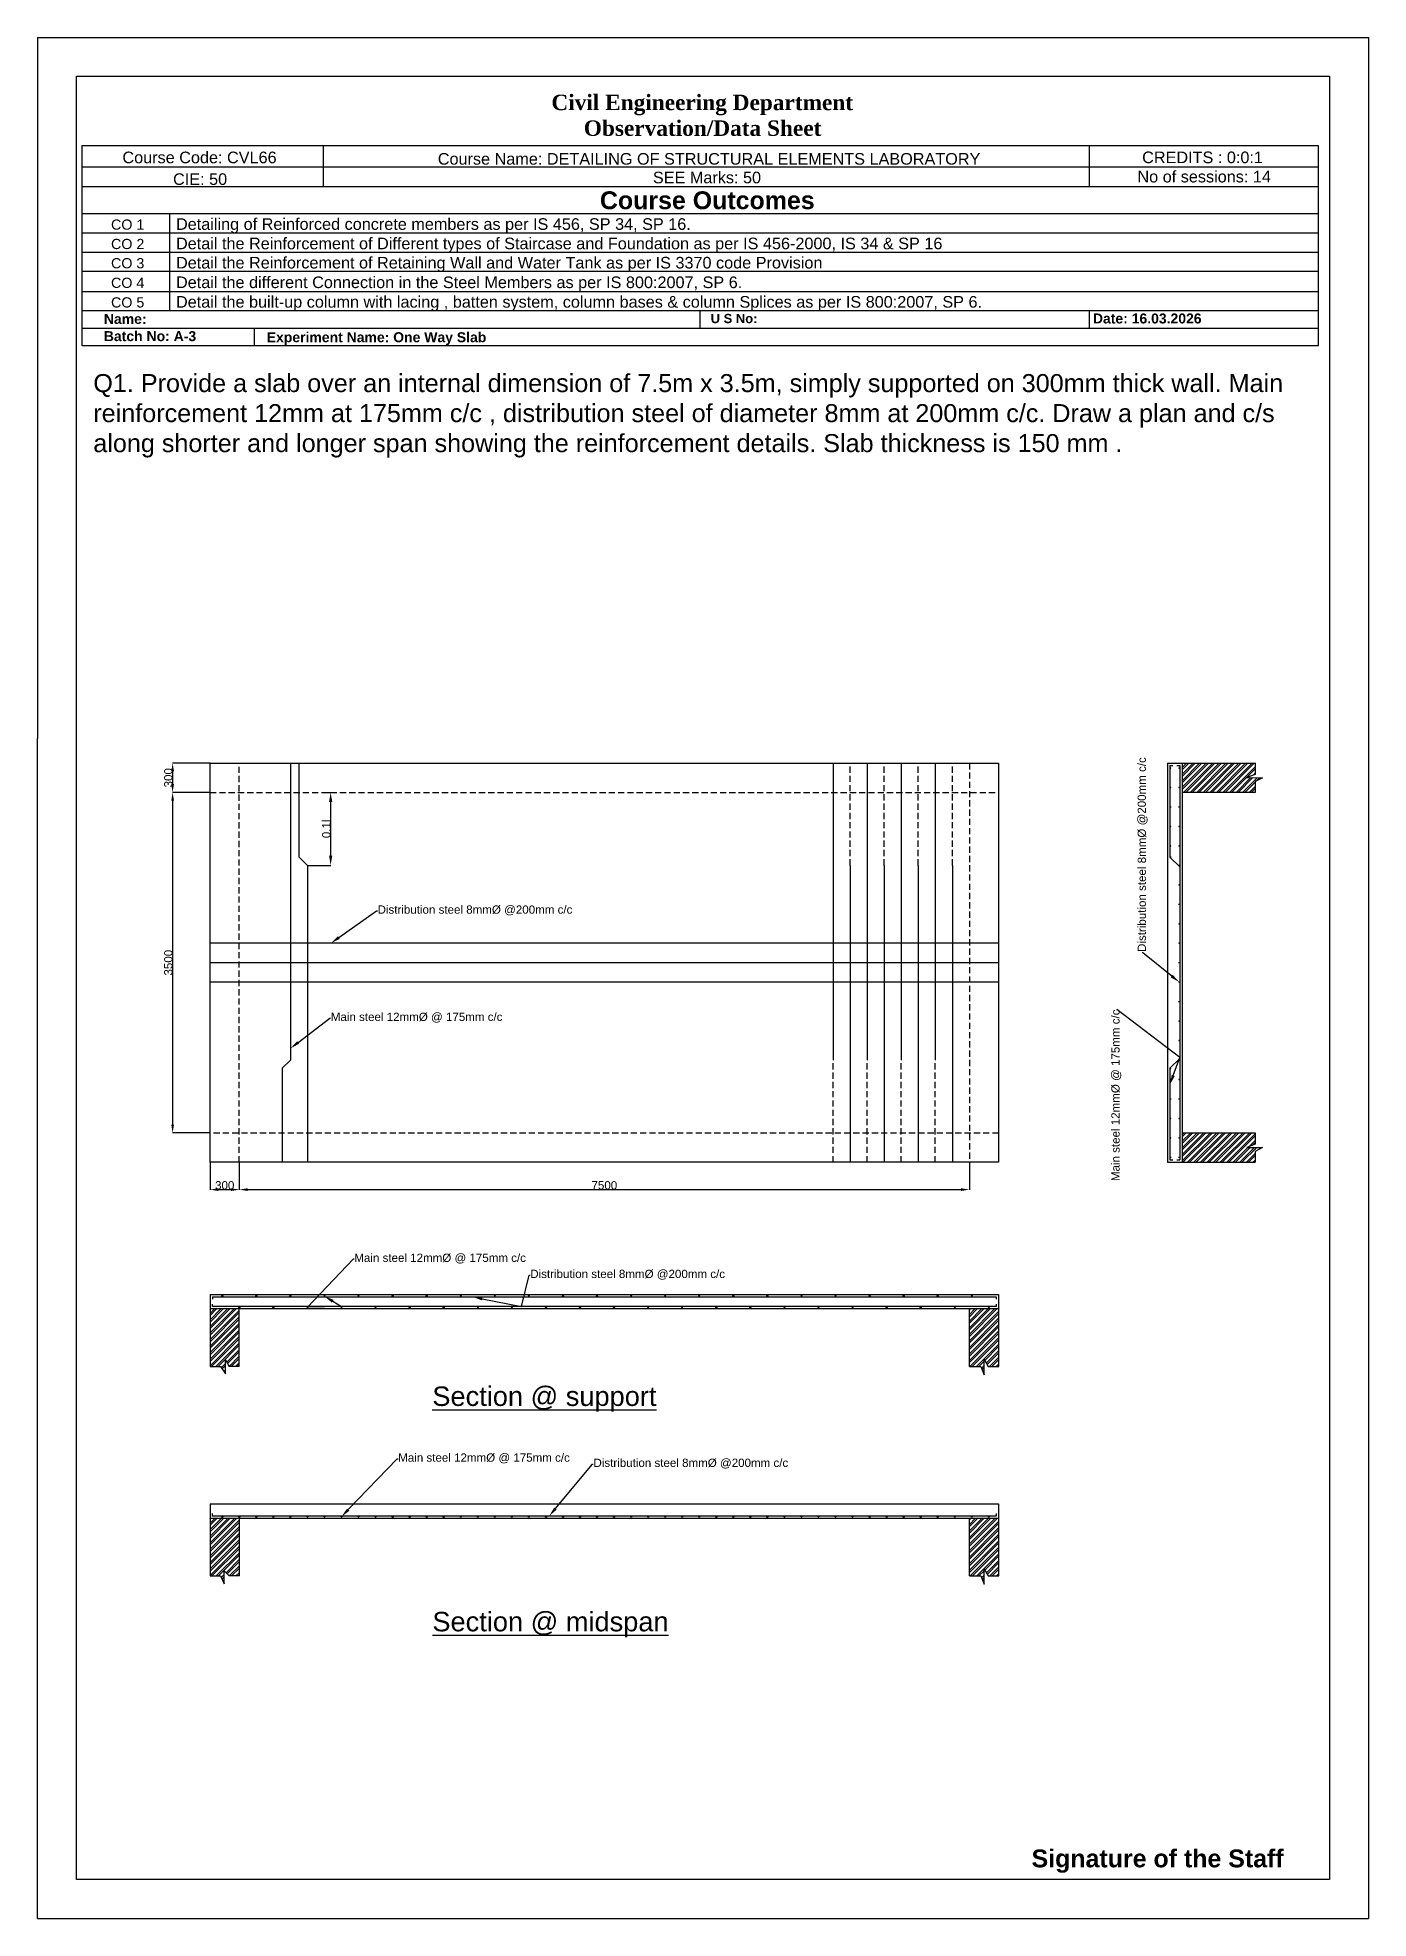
# Model space of a CAD drawing. Header units: millimetres. Extents: x 63881 to 155601, y 40204 to 62481.
# Drawn here: x 63881 to 77551, y 40647 to 59972 of the extents above; entities that cross this region are included whole.
import ezdxf
from ezdxf import colors
from ezdxf.entities.mleader import LeaderData, LeaderLine
from ezdxf.math import Vec2, Vec3

# ---------------------------------------------------------------- set-up
doc = ezdxf.new("R2010")
doc.units = ezdxf.units.MM
doc.linetypes.add('HIDDENX2', pattern=[19.05, 12.7, -6.35])
doc.styles.get("Standard").update_dxf_attribs({"font": 'arial.ttf'})
doc.dimstyles.new('ISO-25', dxfattribs={"dimtxt": 2.5, "dimasz": 2.5, "dimexe": 1.25, "dimexo": 0.625, "dimtad": 1, "dimtxsty": 'Standard', "dimcen": 2.5, "dimadec": 0, "dimazin": 0, "dimtfac": 1, "dimtmove": 0, "dimatfit": 3, "dimfxl": 1, "dimarcsym": 0})

msp = doc.modelspace()

# ---------------------------------------------------------------- texts
at = {"attachment_point": 1}
for s, width, gutter_width, insert, char_height in [('\\pxqc;{\\fBookman Old Style|b0|i0|c0|p18;\\H1.16667x;         \\fBookman Old Style|b1|i0|c0|p18;\\H1.14285x;       Civil Engineering Department\\P               Observation/Data Sheet}', 6037.17846, 594.391, (67244.562, 59385.624), 118.878222), ('Course Code: CVL66', 5584.85275, 596.433, (64752.385, 58800.797), 119.28666), ('Course Name: DETAILING OF STRUCTURAL ELEMENTS LABORATORY', 5584.85275, 596.433, (67991.906, 58786.171), 119.28666), ('CREDITS : 0:0:1', 5584.85275, 596.433, (75227.596, 58801.558), 119.28666), ('CIE: 50', 5584.85275, 596.433, (65272.335, 58577.872), 119.2867), ('SEE Marks: 50', 5584.85275, 596.433, (70201.486, 58594.504), 119.28666), ('No of sessions: 14', 5584.85275, 596.433, (75179.371, 58603.517), 119.28666), ('{\\fArial|b1|i0|c0|p34;Course Outcomes}', 5584.85275, 596.433, (69657.266, 58392.678), 183.36621), ('CO 1', 4907.47621, 524.093, (64635.307, 58103.509), 104.8186), ('Detailing of Reinforced concrete members as per IS 456, SP 34, SP 16.', 5584.85275, 596.433, (65302.708, 58116.207), 119.28666), ('CO 2', 4907.47621, 524.093, (64635.307, 57904.183), 104.8186), ('Detail the Reinforcement of Different types of Staircase and Foundation as per IS 456-2000, IS 34 & SP 16', 9650.49853, 596.433, (65302.708, 57916.881), 119.286661), ('CO 3', 4907.47621, 524.093, (64635.307, 57706.48), 104.8186), ('Detail the Reinforcement of Retaining Wall and Water Tank as per IS 3370 code Provision', 8411.08691, 596.433, (65302.708, 57719.179), 119.28666), ('CO 4', 4907.47621, 524.093, (64635.307, 57505.208), 104.8186), ('Detail the different Connection in the Steel Members as per IS 800:2007, SP 6.', 7350.07543, 596.433, (65302.708, 57517.907), 119.28666), ('CO 5', 4907.47621, 524.093, (64635.307, 57304.061), 104.8186), ('Detail the built-up column with lacing , batten system, column bases & column Splices as per IS 800:2007, SP 6.', 9904.01456, 596.433, (65302.708, 57316.76), 119.286661), ('{\\fArial|b1|i0|c0|p34;Name: }', 5584.85275, 596.433, (64561.585, 57133.246), 102.68508), ('{\\fArial|b1|i0|c0|p34;U S No: }', 5584.85275, 596.433, (70795.161, 57133.632), 95.35043), ('{\\fArial|b1|i0|c0|p34;Date: 16.03.2026}', 5584.85275, 596.433, (74721.685, 57137.733), 102.68508), ('{\\fArial|b1|i0|c0|p34;Batch No: A-3}', 5584.85275, 596.433, (64561.585, 56956.116), 102.68508), ('{\\fArial|b1|i0|c0|p34;Experiment Name: One Way Slab}', 5584.85275, 596.433, (66234.608, 56945.045), 102.68508), ('Q1. Provide a slab over an internal dimension of 7.5m x 3.5m, simply supported on 300mm thick wall. Main reinforcement 12mm at 175mm c/c , distribution steel of diameter 8mm at 200mm c/c. Draw a plan and c/s along shorter and longer span showing the reinforcement details. Slab thickness is 150 mm .', 12552.48721, 575.093, (64453.047, 56514.899), 185), ('{\\LSection @ support}', 4189.60473, 12.5, (67935.744, 46112.171), 200), ('{\\LSection @ midspan}', 4189.60473, 12.5, (67936.251, 43796.276), 200), ('{\\fArial|b1|i0|c0|p34;Signature of the Staff}', 5584.85275, 596.433, (74091.361, 41354.683), 183.36621)]:
    msp.add_mtext_dynamic_manual_height_columns(s, width=width, gutter_width=gutter_width, heights=[0], dxfattribs=dict(at, insert=insert, char_height=char_height))

# ---------------------------------------------------------------- blocks, each defined once
blk = doc.blocks.new('*D6')
at = {"color": 0, "lineweight": -2, "transparency": 16777216}
for p, q in [((65652, 52517), (65267, 52517)), ((65268, 52432), (65268, 52302)), ((65652, 52217), (65267, 52217))]:
    blk.add_line(p, q, dxfattribs=at)
at = {"color": 0, "transparency": 16777216}
for points in [[(65254, 52432), (65282, 52432), (65268, 52517)], [(65254, 52302), (65282, 52302), (65268, 52217)]]:
    blk.add_solid(points, dxfattribs=at)
at = {"layer": 'Defpoints', "color": 0, "transparency": 16777216}
for p in [(65653, 52517), (65268, 52217), (65653, 52217)]:
    blk.add_point(p, dxfattribs=at)
at = {"color": 0, "transparency": 16777216, "insert": (65224, 52367), "char_height": 85, "attachment_point": 5, "rotation": 90}
blk.add_mtext('300', dxfattribs=at)
blk = doc.blocks.new('*D7')
at = {"color": 0, "lineweight": -2, "transparency": 16777216}
for p, q in [((65652, 52217), (65267, 52217)), ((65268, 52132), (65268, 48802)), ((65652, 48717), (65267, 48717))]:
    blk.add_line(p, q, dxfattribs=at)
at = {"color": 0, "transparency": 16777216}
for points in [[(65254, 52132), (65282, 52132), (65268, 52217)], [(65254, 48802), (65282, 48802), (65268, 48717)]]:
    blk.add_solid(points, dxfattribs=at)
at = {"layer": 'Defpoints', "color": 0, "transparency": 16777216}
for p in [(65653, 52217), (65268, 48717), (65653, 48717)]:
    blk.add_point(p, dxfattribs=at)
at = {"color": 0, "transparency": 16777216, "insert": (65224, 50467), "char_height": 85, "attachment_point": 5, "rotation": 90}
blk.add_mtext('3500', dxfattribs=at)
blk = doc.blocks.new('*D8')
at = {"color": 0, "lineweight": -2, "transparency": 16777216}
for p, q in [((65653, 48416), (65653, 48134)), ((65953, 48416), (65953, 48134)), ((65738, 48135), (65868, 48135))]:
    blk.add_line(p, q, dxfattribs=at)
at = {"color": 0, "transparency": 16777216}
for points in [[(65738, 48149), (65738, 48121), (65653, 48135)], [(65868, 48149), (65868, 48121), (65953, 48135)]]:
    blk.add_solid(points, dxfattribs=at)
at = {"layer": 'Defpoints', "color": 0, "transparency": 16777216}
for p in [(65653, 48417), (65953, 48417), (65953, 48135)]:
    blk.add_point(p, dxfattribs=at)
at = {"color": 0, "transparency": 16777216, "insert": (65803, 48179), "char_height": 85, "attachment_point": 5}
blk.add_mtext('300', dxfattribs=at)
blk = doc.blocks.new('*D9')
at = {"color": 0, "lineweight": -2, "transparency": 16777216}
for p, q in [((65953, 48416), (65953, 48134)), ((73453, 48416), (73453, 48134)), ((66038, 48135), (73368, 48135))]:
    blk.add_line(p, q, dxfattribs=at)
at = {"color": 0, "transparency": 16777216}
for points in [[(66038, 48149), (66038, 48121), (65953, 48135)], [(73368, 48149), (73368, 48121), (73453, 48135)]]:
    blk.add_solid(points, dxfattribs=at)
at = {"layer": 'Defpoints', "color": 0, "transparency": 16777216}
for p in [(65953, 48417), (73453, 48417), (73453, 48135)]:
    blk.add_point(p, dxfattribs=at)
at = {"color": 0, "transparency": 16777216, "insert": (69703, 48179), "char_height": 85, "attachment_point": 5}
blk.add_mtext('7500', dxfattribs=at)
blk = doc.blocks.new('*D10')
at = {"color": 0, "lineweight": -2, "transparency": 16777216}
for p, q in [((66848, 52217), (66892, 52217)), ((66891, 52117), (66891, 51567)), ((66653, 51467), (66892, 51467))]:
    blk.add_line(p, q, dxfattribs=at)
at = {"color": 0, "transparency": 16777216}
for points in [[(66875, 52117), (66908, 52117), (66891, 52217)], [(66875, 51567), (66908, 51567), (66891, 51467)]]:
    blk.add_solid(points, dxfattribs=at)
at = {"layer": 'Defpoints', "color": 0, "transparency": 16777216}
for p in [(66848, 52217), (66653, 51467), (66891, 51467)]:
    blk.add_point(p, dxfattribs=at)
at = {"color": 0, "transparency": 16777216, "insert": (66847, 51842), "char_height": 85, "attachment_point": 5, "rotation": 90}
blk.add_mtext('0.1l', dxfattribs=at)

# ---------------------------------------------------------------- dimensions: what is measured, and where the dimension line sits
for base, p1, p2, picture, middle in [((65268.19, 52216.745), (65652.773, 52516.745), (65652.773, 52216.745), '*D6', (65224.138, 52366.745)), ((65268.19, 48716.745), (65652.773, 52216.745), (65652.773, 48716.745), '*D7', (65224.138, 50466.745))]:
    dim = msp.add_linear_dim(base=base, p1=p1, p2=p2, angle=90, dimstyle='ISO-25', override={"dimtxt": 85, "dimasz": 85})
    dim.commit()
    dim.dimension.update_dxf_attribs({"geometry": picture, "text_midpoint": middle})
dim = msp.add_linear_dim(base=(66891.206, 51466.745), p1=(66847.707, 52216.745), p2=(66652.773, 51466.745), angle=90, text='0.1l', dimstyle='ISO-25', override={"dimtxt": 85, "dimasz": 100})
dim.commit()
dim.dimension.update_dxf_attribs({"geometry": '*D10', "text_midpoint": (66847.182, 51841.745)})
for base, p1, p2, picture, middle in [((65952.773, 48134.837), (65652.773, 48416.745), (65952.773, 48416.745), '*D8', (65802.773, 48178.889)), ((73452.773, 48134.837), (65952.773, 48416.745), (73452.773, 48416.745), '*D9', (69702.773, 48178.86))]:
    dim = msp.add_linear_dim(base=base, p1=p1, p2=p2, dimstyle='ISO-25', override={"dimtxt": 85, "dimasz": 85})
    dim.commit()
    dim.dimension.update_dxf_attribs({"geometry": picture, "text_midpoint": middle})

# ---------------------------------------------------------------- hatches: boundary and pattern name
h = msp.add_hatch()
h.set_pattern_fill('ANSI32', color=256, scale=5)
h.set_pattern_definition([(45, (52494.49, 33638.247), (-33.67596, 33.67596), []), (45, (52516.94, 33638.247), (-33.67596, 33.67596), [])])
h.paths.add_polyline_path([(65952.773, 46908.591), (65652.773, 46908.591), (65652.773, 46317.997), (65759.023, 46317.997), (65811.949, 46240.896), (65811.949, 46385.492), (65847.773, 46317.997), (65952.773, 46317.997)])
h.paths.add_polyline_path([(65954.023, 44755.682), (65652.773, 44755.682), (65652.773, 44165.088), (65759.023, 44165.088), (65798.093, 44085.98), (65798.093, 44218.709), (65849.023, 44165.088), (65954.023, 44165.088)])
h.paths.add_polyline_path([(73752.773, 44755.682), (73452.773, 44755.682), (73452.773, 44165.088), (73571.208, 44165.088), (73603.882, 44079.426), (73604.148, 44239.252), (73644.069, 44165.088), (73752.773, 44165.088)])
h.paths.add_polyline_path([(73752.773, 46908.591), (73452.773, 46908.591), (73452.773, 46317.997), (73571.208, 46317.997), (73603.882, 46232.335), (73604.148, 46392.162), (73644.069, 46317.997), (73752.773, 46317.997)])
h.paths.add_polyline_path([(76462.251, 48567.87), (76302.425, 48568.136), (76388.087, 48600.81), (76388.087, 48716.745), (75638.087, 48716.745), (75638.087, 48416.745), (76388.087, 48416.745), (76388.087, 48527.949)])
h.paths.add_polyline_path([(76388.087, 52400.81), (76388.087, 52516.745), (75638.087, 52516.745), (75638.087, 52216.745), (76388.087, 52216.745), (76388.087, 52327.949), (76462.251, 52367.87), (76302.425, 52368.136)])
h.paths.add_polyline_path([(64390.013, 55602.624), (76712.578, 55602.624), (76712.578, 56606.831), (64390.013, 56606.831)], flags=9)
h.paths.add_polyline_path([(74036.263, 41068.064), (76725.593, 41068.064), (76725.593, 41445.928), (74036.263, 41445.928)], flags=9)
h.paths.add_polyline_path([(64601.809, 57140.148), (64995.987, 57140.148), (64995.987, 57356.149), (64601.809, 57356.149)], flags=9)
h.paths.add_polyline_path([(64601.809, 57341.295), (64995.987, 57341.295), (64995.987, 57557.296), (64601.809, 57557.296)], flags=9)
h.paths.add_polyline_path([(64601.809, 57542.567), (64995.987, 57542.567), (64995.987, 57758.568), (64601.809, 57758.568)], flags=9)
h.paths.add_polyline_path([(64601.809, 57740.269), (64995.987, 57740.269), (64995.987, 57956.27), (64601.809, 57956.27)], flags=9)
h.paths.add_polyline_path([(74685.647, 56978.557), (75853.498, 56978.557), (75853.498, 57190.161), (74685.647, 57190.161)], flags=9)
h.paths.add_polyline_path([(70761.763, 56984.59), (72156.767, 56984.59), (72156.767, 57181.08), (70761.763, 57181.08)], flags=9)
h.paths.add_polyline_path([(66198.5, 56786.289), (67509.451, 56786.289), (67509.451, 56997.893), (66198.5, 56997.893)], flags=9)
h.paths.add_polyline_path([(64525.407, 56796.94), (65525.151, 56796.94), (65525.151, 57008.544), (64525.407, 57008.544)], flags=9)
h.paths.add_polyline_path([(64525.267, 56972.739), (65939.674, 56972.739), (65939.674, 57184.343), (64525.267, 57184.343)], flags=9)
h.paths.add_polyline_path([(65260.031, 57130.303), (73600.577, 57130.303), (73600.577, 57376.118), (65260.031, 57376.118)], flags=9)
h.paths.add_polyline_path([(65260.031, 57331.45), (71137.055, 57331.45), (71137.055, 57577.265), (65260.031, 57577.265)], flags=9)
h.paths.add_polyline_path([(65260.031, 57532.722), (71960.995, 57532.722), (71960.995, 57778.537), (65260.031, 57778.537)], flags=9)
h.paths.add_polyline_path([(65260.031, 57730.424), (73193.489, 57730.424), (73193.489, 57976.239), (65260.031, 57976.239)], flags=9)
h.paths.add_polyline_path([(65260.031, 57929.751), (70608.727, 57929.751), (70608.727, 58175.566), (65260.031, 58175.566)], flags=9)
h.paths.add_polyline_path([(64601.809, 57939.596), (64995.987, 57939.596), (64995.987, 58155.597), (64601.809, 58155.597)], flags=9)
h.paths.add_polyline_path([(69599.292, 58106.059), (71897.374, 58106.059), (71897.374, 58483.924), (69599.292, 58483.924)], flags=9)
h.paths.add_polyline_path([(75136.855, 58417.061), (76567.4, 58417.061), (76567.4, 58662.876), (75136.855, 58662.876)], flags=9)
h.paths.add_polyline_path([(75189.475, 58615.102), (76490.073, 58615.102), (76490.073, 58860.917), (75189.475, 58860.917)], flags=9)
h.paths.add_polyline_path([(70164.178, 58408.048), (71335.157, 58408.048), (71335.157, 58653.863), (70164.178, 58653.863)], flags=9)
h.paths.add_polyline_path([(67953.785, 58599.633), (73587.842, 58599.633), (73587.842, 58845.448), (67953.785, 58845.448)], flags=9)
h.paths.add_polyline_path([(65234.214, 58391.415), (65849.606, 58391.415), (65849.606, 58637.231), (65234.214, 58637.231)], flags=9)
h.paths.add_polyline_path([(64714.264, 58614.34), (66357.914, 58614.34), (66357.914, 58860.156), (64714.264, 58860.156)], flags=9)
h.paths.add_polyline_path([(67855.98, 58875.081), (72675.89, 58875.081), (72675.89, 59467.724), (67855.98, 59467.724)], flags=9)

# ---------------------------------------------------------------- linework, layer by layer
for p, q in [((63881.123, 59972.272), (77551.488, 59972.272)), ((63881.123, 59972.272), (63881.123, 52768.942)), ((77551.488, 59972.272), (77551.488, 40646.815)), ((66812.845, 58862.641), (66812.845, 58439.261)), ((74682.441, 58862.641), (74682.441, 58439.261)), ((64340.097, 58642.85), (77035.661, 58642.85)), ((77035.661, 58439.261), (64340.097, 58439.261)), ((64340.097, 58165.95), (77035.661, 58165.95)), ((65237.544, 58165.95), (65237.544, 57963.423)), ((77035.661, 57963.423), (64340.097, 57963.423)), ((65237.544, 57963.423), (65237.544, 57767.297)), ((64340.097, 57767.297), (77035.661, 57767.297)), ((65237.544, 57767.297), (65237.544, 57568.019)), ((77035.661, 57568.019), (64340.097, 57568.019)), ((65237.544, 57568.019), (65237.544, 57364.754)), ((64340.097, 57364.754), (77035.661, 57364.754)), ((65237.544, 57364.754), (65237.544, 57165.724)), ((77035.661, 57165.724), (64340.097, 57165.724)), ((70686.875, 56988.021), (70686.875, 57165.724)), ((74685.756, 56988.021), (74685.756, 57165.724)), ((64340.097, 56988.021), (77035.661, 56988.021)), ((66107.89, 56806.919), (66107.89, 56988.021)), ((63881.123, 40646.815), (63881.123, 52768.942)), ((65652.773, 52516.745), (73752.773, 52516.745)), ((65652.773, 48416.745), (65652.773, 52516.745)), ((73752.773, 52516.745), (73752.773, 48416.745)), ((66813.877, 52216.745), (66881.538, 52216.745)), ((75513.087, 49381.891), (75613.087, 49481.891)), ((73752.773, 48416.745), (65652.773, 48416.745)), ((65652.773, 47058.591), (65652.773, 46317.997)), ((65677.773, 47033.591), (65677.773, 47008.591)), ((65677.773, 46933.591), (65677.773, 46958.591)), ((65952.773, 46317.997), (65952.773, 46908.591)), ((65811.949, 46240.896), (65811.949, 46385.492)), ((65811.949, 46385.492), (65847.773, 46317.997)), ((65654.023, 46317.997), (65759.023, 46317.997)), ((65759.023, 46317.997), (65811.949, 46240.896)), ((65952.773, 46317.997), (65847.773, 46317.997)), ((65652.773, 44905.682), (65652.773, 44165.088)), ((65677.773, 44780.682), (65677.773, 44805.682)), ((65954.023, 44165.088), (65954.023, 44755.682)), ((65654.023, 44165.088), (65759.023, 44165.088)), ((65759.023, 44165.088), (65798.093, 44085.98)), ((65798.093, 44085.98), (65798.093, 44218.709)), ((65798.093, 44218.709), (65849.023, 44165.088)), ((65954.023, 44165.088), (65849.023, 44165.088)), ((63881.123, 40646.815), (72456.025, 40646.815)), ((72456.025, 40646.815), (77551.488, 40646.815))]:
    msp.add_line(p, q)
at = {"linetype": 'HIDDENX2', "ltscale": 5}
for p, q in [((65952.773, 48416.745), (65952.773, 52516.745)), ((72227.773, 51466.745), (72227.773, 52516.745)), ((72577.773, 51466.745), (72577.773, 52516.745)), ((72927.773, 51466.745), (72927.773, 52516.745)), ((73277.773, 51466.745), (73277.773, 52516.745)), ((73452.773, 52516.745), (73452.773, 48416.745)), ((65652.773, 52216.745), (73752.773, 52216.745)), ((72052.773, 48416.745), (72052.773, 49466.743)), ((72402.773, 48416.745), (72402.773, 49466.743)), ((72752.773, 48416.745), (72752.773, 49466.743)), ((73102.773, 48416.745), (73102.773, 49466.743)), ((73752.773, 48716.745), (65652.773, 48716.745))]:
    msp.add_line(p, q, dxfattribs=at)
at = {"ltscale": 10}
for p, q in [((66477.773, 52516.745), (66477.773, 49466.743)), ((66567.921, 51551.597), (66567.921, 52516.745)), ((72052.773, 52516.745), (72052.773, 49466.743)), ((72402.773, 52516.745), (72402.773, 49466.743)), ((72752.773, 52516.745), (72752.773, 49466.743)), ((73102.773, 52516.745), (73102.773, 49466.743)), ((75488.087, 52516.745), (75488.087, 48416.745)), ((75488.087, 52516.745), (76388.087, 52516.745)), ((75513.087, 52491.745), (75513.087, 51551.597)), ((75513.087, 52491.745), (75542.695, 52491.745)), ((75583.766, 52491.745), (75613.087, 52491.745)), ((75613.087, 52491.745), (75613.087, 48441.745)), ((75638.087, 52516.745), (75638.087, 48416.745)), ((76388.087, 52216.745), (75638.087, 52216.745)), ((66652.773, 51466.745), (66567.921, 51551.597)), ((66652.773, 51466.745), (66652.773, 48416.745)), ((72227.773, 51466.745), (72227.773, 48416.745)), ((72577.773, 51466.745), (72577.773, 48416.745)), ((72927.773, 51466.745), (72927.773, 48416.745)), ((73277.773, 51466.745), (73277.773, 48416.745)), ((75613.087, 51451.597), (75513.087, 51551.597)), ((73752.773, 50666.745), (65652.773, 50666.745)), ((73752.773, 50466.745), (65652.773, 50466.745)), ((73752.773, 50266.745), (65652.773, 50266.745)), ((66477.773, 49466.743), (66392.921, 49381.891)), ((66392.921, 49381.891), (66392.921, 48416.745)), ((75513.087, 49381.891), (75513.087, 48441.745)), ((76388.087, 48716.745), (75638.087, 48716.745)), ((75488.087, 48416.745), (76388.087, 48416.745)), ((75513.087, 48441.745), (75542.695, 48441.745)), ((75583.766, 48441.745), (75613.087, 48441.745)), ((65652.773, 47058.591), (73752.773, 47058.591)), ((65677.773, 47033.591), (65952.773, 47033.591)), ((65952.773, 47033.591), (73727.773, 47033.591)), ((73727.773, 47033.591), (73727.773, 47008.591)), ((73752.773, 47058.591), (73752.773, 46317.997)), ((73752.773, 46908.591), (65652.773, 46908.591)), ((65652.773, 46908.591), (65652.773, 46317.997)), ((73727.773, 46933.591), (65677.773, 46933.591)), ((73452.773, 46317.997), (73452.773, 46908.591)), ((73727.773, 46958.591), (73727.773, 46933.591)), ((65652.773, 44905.682), (73752.773, 44905.682)), ((73752.773, 44905.682), (73752.773, 44165.088)), ((73752.773, 44755.682), (65652.773, 44755.682)), ((65652.773, 44755.682), (65652.773, 44165.088)), ((73727.773, 44780.682), (65677.773, 44780.682)), ((73452.773, 44165.088), (73452.773, 44755.682)), ((73727.773, 44805.682), (73727.773, 44780.682))]:
    msp.add_line(p, q, dxfattribs=at)
for points in [[(64281.367, 59577.093), (77153.659, 59577.093), (77153.659, 41044.743), (64281.367, 41044.743)], [(64340.097, 58862.641), (77035.661, 58862.641), (77035.661, 56806.919), (64340.097, 56806.919)]]:
    msp.add_lwpolyline(points, close=True)
at = {"linetype": 'Continuous', "ltscale": 10}
for points in [[(76388.087, 52519.245), (76388.087, 52400.81), (76302.425, 52368.136), (76462.251, 52367.87), (76388.087, 52327.949), (76388.087, 52216.745)], [(76388.087, 48719.245), (76388.087, 48600.81), (76302.425, 48568.136), (76462.251, 48567.87), (76388.087, 48527.949), (76388.087, 48416.745)], [(73452.773, 46317.997), (73571.208, 46317.997), (73603.882, 46232.335), (73604.148, 46392.162), (73644.069, 46317.997), (73755.273, 46317.997)], [(65652.773, 46317.997), (65654.023, 46317.997)], [(65652.773, 44165.088), (65654.023, 44165.088)], [(73452.773, 44165.088), (73571.208, 44165.088), (73603.882, 44079.426), (73604.148, 44239.252), (73644.069, 44165.088), (73755.273, 44165.088)]]:
    msp.add_lwpolyline(points, dxfattribs=at)
at = {"ltscale": 10}
for centre, radius in [((75517.087, 52466.745), 4), ((75609.087, 52466.745), 4), ((75517.087, 52266.745), 4), ((75609.087, 52266.745), 4), ((75517.087, 52066.745), 4), ((75609.087, 52066.745), 4), ((75517.087, 51866.745), 4), ((75609.087, 51866.745), 4), ((75517.087, 51666.745), 4), ((75609.087, 51666.745), 4), ((75517.087, 51553.342), 4), ((75609.087, 51466.745), 4), ((75517.087, 49066.745), 4), ((75609.087, 49066.745), 4), ((75517.087, 48866.745), 4), ((75609.087, 48866.745), 4), ((75517.087, 48666.745), 4), ((75609.087, 48666.745), 4), ((75517.087, 48466.745), 4), ((75609.087, 48466.745), 4), ((65777.773, 47039.591), 6), ((66127.773, 47039.591), 6), ((66477.773, 47039.591), 6), ((66827.773, 47039.591), 6), ((69277.773, 47039.591), 6), ((69627.773, 47039.591), 6), ((69977.773, 47039.591), 6), ((70327.773, 47039.591), 6), ((70677.773, 47039.591), 6), ((71027.773, 47039.591), 6), ((71377.773, 47039.591), 6), ((71727.773, 47039.591), 6), ((72077.773, 47039.591), 6), ((72427.773, 47039.591), 6), ((72777.773, 47039.591), 6), ((73127.773, 47039.591), 6), ((73477.773, 47039.591), 6), ((65952.773, 46927.591), 6), ((66302.773, 46927.591), 6), ((66652.773, 46927.591), 6), ((69102.773, 46927.591), 6), ((69452.773, 46927.591), 6), ((69802.773, 46927.591), 6), ((70152.773, 46927.591), 6), ((70502.773, 46927.591), 6), ((70852.773, 46927.591), 6), ((71202.773, 46927.591), 6), ((71552.773, 46927.591), 6), ((71902.773, 46927.591), 6), ((72252.773, 46927.591), 6), ((72602.773, 46927.591), 6), ((72952.773, 46927.591), 6), ((73302.773, 46927.591), 6), ((73652.773, 46927.591), 6), ((65777.773, 44774.682), 6), ((65952.773, 44774.682), 6), ((66127.773, 44774.682), 6), ((66302.773, 44774.682), 6), ((66477.773, 44774.682), 6), ((66652.773, 44774.682), 6), ((66827.773, 44774.682), 6), ((71552.773, 44774.682), 6), ((71727.773, 44774.682), 6), ((71902.773, 44774.682), 6), ((72077.773, 44774.682), 6), ((72252.773, 44774.682), 6), ((72427.773, 44774.682), 6), ((72602.773, 44774.682), 6), ((72777.773, 44774.682), 6), ((72952.773, 44774.682), 6), ((73127.773, 44774.682), 6), ((73302.773, 44774.682), 6), ((73477.773, 44774.682), 6), ((73652.773, 44774.682), 6)]:
    msp.add_circle(centre, radius, dxfattribs=at)
for centre, radius in [((75609.087, 51266.745), 4), ((75609.087, 51066.745), 4), ((75609.087, 50866.745), 4), ((75609.087, 50666.745), 4), ((75609.087, 50466.745), 4), ((75609.087, 50266.745), 4), ((75609.087, 50066.745), 4), ((75609.087, 49866.745), 4), ((75609.087, 49666.745), 4), ((75517.087, 49380.288), 4), ((75609.087, 49466.745), 4), ((75517.087, 49266.745), 4), ((75609.087, 49266.745), 4), ((67177.773, 47039.591), 6), ((67527.773, 47039.591), 6), ((67877.773, 47039.591), 6), ((68227.773, 47039.591), 6), ((68577.773, 47039.591), 6), ((68927.773, 47039.591), 6), ((67002.773, 46927.591), 6), ((67352.773, 46927.591), 6), ((67702.773, 46927.591), 6), ((68052.773, 46927.591), 6), ((68402.773, 46927.591), 6), ((68752.773, 46927.591), 6), ((67002.773, 44774.682), 6), ((67177.773, 44774.682), 6), ((67352.773, 44774.682), 6), ((67527.773, 44774.682), 6), ((67702.773, 44774.682), 6), ((67877.773, 44774.682), 6), ((68052.773, 44774.682), 6), ((68227.773, 44774.682), 6), ((68402.773, 44774.682), 6), ((68577.773, 44774.682), 6), ((68752.773, 44774.682), 6), ((68927.773, 44774.682), 6), ((69102.773, 44774.682), 6), ((69277.773, 44774.682), 6), ((69452.773, 44774.682), 6), ((69627.773, 44774.682), 6), ((69802.773, 44774.682), 6), ((69977.773, 44774.682), 6), ((70152.773, 44774.682), 6), ((70327.773, 44774.682), 6), ((70502.773, 44774.682), 6), ((70677.773, 44774.682), 6), ((70852.773, 44774.682), 6), ((71027.773, 44774.682), 6), ((71202.773, 44774.682), 6), ((71377.773, 44774.682), 6)]:
    msp.add_circle(centre, radius)

msp.set_redraw_order([(e.dxf.handle, doc.entitydb.next_handle()) for e in msp.query("TEXT MTEXT ATTDEF DIMENSION ARC_DIMENSION")])  # texts and dimensions are drawn at this point

# ---------------------------------------------------------------- leaders
ml = msp.add_multileader_mtext('Standard')
ml.set_content('{\\C256;Distribution steel 8mm%%C @200mm c/c}', color=256)
ml.set_leader_properties()
ml.build(insert=Vec2(0, 0))
ml.multileader.update_dxf_attribs({"arrow_head_size": 100})
ctx = ml.context
ctx.base_point, ctx.char_height, ctx.arrow_head_size, ctx.plane_origin, ctx.plane_x_axis, ctx.plane_y_axis = Vec3(75236.169, 50575.248), 85, 100, Vec3(75609.087, 50266.745), Vec3(0, 1), Vec3(-1, 0)
notes = []
notes.append((ctx, [(1, (1, 1, 0), (75236.169, 50567.248), (0, 1), 8, [(0, [(75609.087, 50266.745)], 0, [])])]))
ctx.mtext.insert, ctx.mtext.text_direction, ctx.mtext.rotation, ctx.mtext.flow_direction = Vec3(75181.175, 50577.248), Vec3(0, 1), 1.570796327, 5
ml = msp.add_multileader_mtext('Standard')
ml.set_content('Distribution steel 8mm%%C @200mm c/c', color=256)
ml.set_leader_properties()
ml.build(insert=Vec2(0, 0))
ml.multileader.update_dxf_attribs({"arrow_head_size": 100})
ctx = ml.context
ctx.base_point, ctx.char_height, ctx.arrow_head_size, ctx.plane_origin = Vec3(67371.372, 51000.089), 85, 100, Vec3(66893.025, 50666.745)
notes.append((ctx, [(0, (1, 1, 0), (67363.372, 51000.089), (1, 0), 8, [(0, [(66893.025, 50666.745)], 0, [])])]))
ctx.mtext.insert, ctx.mtext.flow_direction = Vec3(67373.372, 51055.083), 5
ml = msp.add_multileader_mtext('Standard')
ml.set_content('Main steel 12mm%%C @ 175mm c/c', color=256)
ml.set_leader_properties()
ml.build(insert=Vec2(0, 0))
ml.multileader.update_dxf_attribs({"arrow_head_size": 100})
ctx = ml.context
ctx.base_point, ctx.char_height, ctx.arrow_head_size, ctx.plane_origin = Vec3(66891.025, 49898.04), 85, 100, Vec3(66477.773, 49585.784)
notes.append((ctx, [(0, (1, 1, 0), (66883.025, 49898.04), (1, 0), 8, [(0, [(66477.773, 49585.784)], 0, [])])]))
ctx.mtext.insert, ctx.mtext.flow_direction = Vec3(66893.025, 49953.035), 5
ml = msp.add_multileader_mtext('Standard')
ml.set_content('{\\C256;Main steel 12mm%%C @ 175mm c/c}', color=256)
ml.set_leader_properties()
ml.build(insert=Vec2(0, 0))
ml.multileader.update_dxf_attribs({"arrow_head_size": 100})
ctx = ml.context
ctx.base_point, ctx.char_height, ctx.arrow_head_size, ctx.plane_origin, ctx.plane_x_axis, ctx.plane_y_axis = Vec3(74965.796, 48220.622), 85, 100, Vec3(75513.087, 49214.165), Vec3(0, 1), Vec3(-1, 0)
notes.append((ctx, [(0, (1, 1, 0), (74965.796, 49986.371), (0, -1), 8, [(1, [(75513.087, 49214.165), (75613.087, 49492.163)], 0, [])])]))
ctx.mtext.insert, ctx.mtext.text_direction, ctx.mtext.rotation, ctx.mtext.flow_direction = Vec3(74910.801, 48222.622), Vec3(0, 1), 1.570796327, 5
ml = msp.add_multileader_mtext('Standard')
ml.set_content('Main steel 12mm%%C @ 175mm c/c', color=256)
ml.set_leader_properties()
ml.build(insert=Vec2(0, 0))
ml.multileader.update_dxf_attribs({"arrow_head_size": 100})
ctx = ml.context
ctx.base_point, ctx.char_height, ctx.arrow_head_size, ctx.plane_origin = Vec3(67132.348, 47422.395), 85, 100, Vec3(66827.773, 47039.591)
notes.append((ctx, [(0, (1, 1, 0), (67124.348, 47422.395), (1, 0), 8, [(2, [(66827.773, 47039.591), (67003.684, 46933.521), (66652.773, 46927.591)], 0, [])])]))
ctx.mtext.insert, ctx.mtext.flow_direction = Vec3(67134.348, 47477.39), 5
ml = msp.add_multileader_mtext('Standard')
ml.set_content('Distribution steel 8mm%%C @200mm c/c', color=256)
ml.set_leader_properties()
ml.build(insert=Vec2(0, 0))
ml.multileader.update_dxf_attribs({"arrow_head_size": 100})
ctx = ml.context
ctx.base_point, ctx.char_height, ctx.arrow_head_size, ctx.plane_origin = Vec3(68939.744, 47256.618), 85, 100, Vec3(68350.098, 47033.591)
notes.append((ctx, [(0, (1, 1, 0), (68931.744, 47256.618), (1, 0), 8, [(1, [(68350.098, 47033.591), (68852.038, 46933.591)], 0, [])])]))
ctx.mtext.insert, ctx.mtext.flow_direction = Vec3(68941.744, 47311.613), 5
ml = msp.add_multileader_mtext('Standard')
ml.set_content('Main steel 12mm%%C @ 175mm c/c', color=256)
ml.set_leader_properties()
ml.build(insert=Vec2(0, 0))
ml.multileader.update_dxf_attribs({"arrow_head_size": 100})
ctx = ml.context
ctx.base_point, ctx.char_height, ctx.arrow_head_size, ctx.plane_origin = Vec3(67583.263, 45369.219), 85, 100, Vec3(67002.773, 44774.682)
notes.append((ctx, [(0, (1, 1, 0), (67575.263, 45369.219), (1, 0), 8, [(0, [(67002.773, 44774.682)], 0, [])])]))
ctx.mtext.insert, ctx.mtext.flow_direction = Vec3(67585.263, 45424.214), 5
ml = msp.add_multileader_mtext('Standard')
ml.set_content('Distribution steel 8mm%%C @200mm c/c', color=256)
ml.set_leader_properties()
ml.build(insert=Vec2(0, 0))
ml.multileader.update_dxf_attribs({"arrow_head_size": 100})
ctx = ml.context
ctx.base_point, ctx.char_height, ctx.arrow_head_size, ctx.plane_origin = Vec3(69588.997, 45315.63), 85, 100, Vec3(69136.341, 44780.682)
notes.append((ctx, [(0, (1, 1, 0), (69580.997, 45315.63), (1, 0), 8, [(0, [(69136.341, 44780.682)], 0, [])])]))
ctx.mtext.insert, ctx.mtext.flow_direction = Vec3(69590.997, 45370.625), 5
for ctx, leaders in notes:
    for number, flags, end, landing, length, lines in leaders:
        leader = LeaderData()
        leader.index, (leader.has_last_leader_line, leader.has_dogleg_vector, leader.attachment_direction) = number, flags
        leader.last_leader_point, leader.dogleg_vector, leader.dogleg_length = Vec3(end), Vec3(landing), length
        for number, points, colour, breaks in lines:
            line = LeaderLine()
            line.index, line.vertices, line.color, line.breaks = number, Vec3.list(points), colors.encode_raw_color(colour), breaks
            leader.lines.append(line)
        ctx.leaders.append(leader)

doc.saveas('drawing.dxf')
